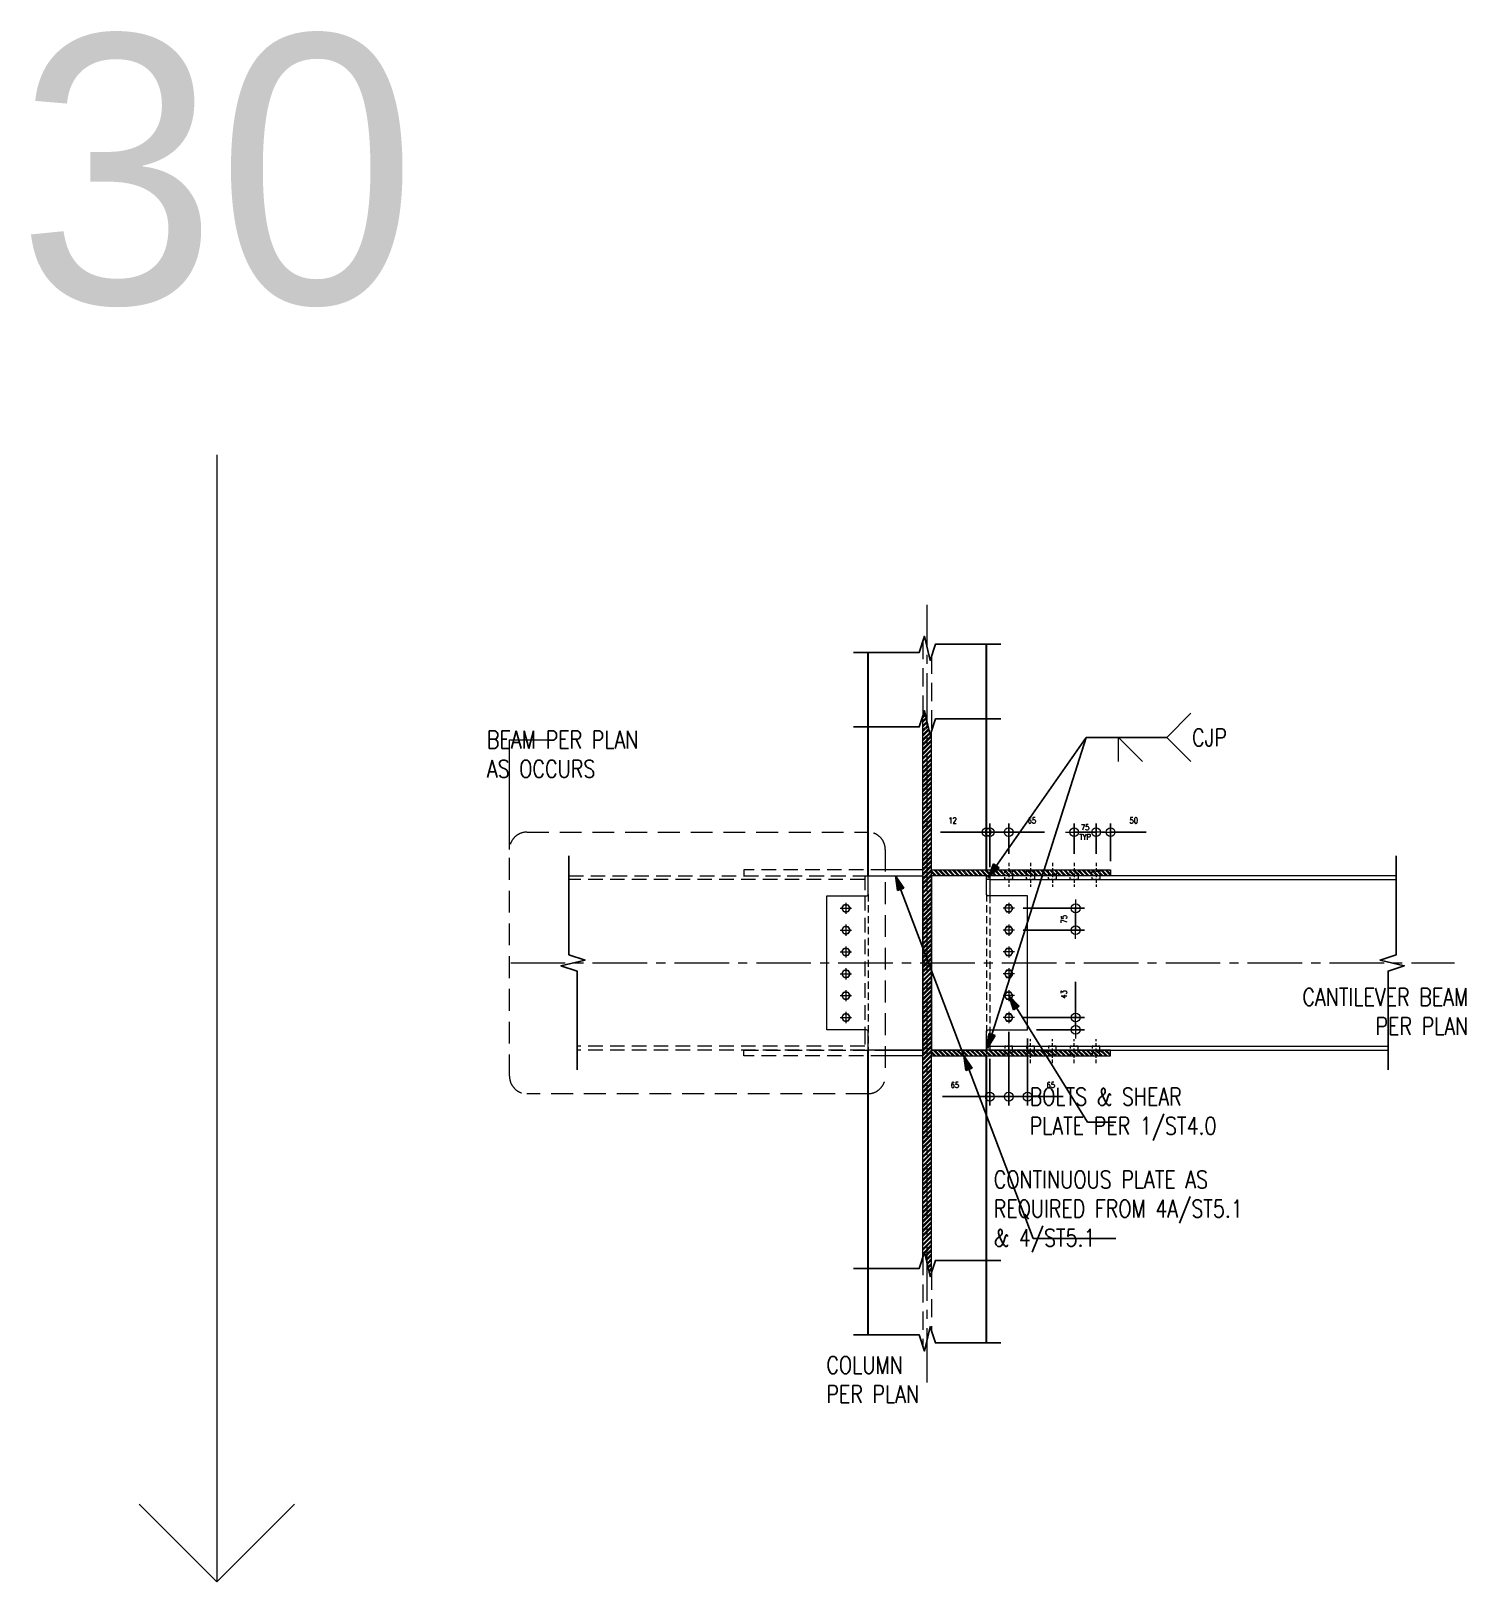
# Model space of a CAD drawing. Header units: millimetres. Extents: x 0 to 437400, y -7936 to 73710.
# Drawn here: x 86841 to 91770, y 20922 to 26250 of the extents above; entities that cross this region are included whole.
import ezdxf
from ezdxf.enums import TextEntityAlignment as Align

# ---------------------------------------------------------------- set-up
doc = ezdxf.new("R2010")
doc.units = ezdxf.units.MM
doc.header["$LTSCALE"] = 10
doc.header["$MEASUREMENT"] = 0
for name, pattern in [('CENTER2', [1.125, 0.75, -0.125, 0.125, -0.125]), ('HIDDEN', [0.375, 0.25, -0.125]), ('HIDDEN2', [0.1875, 0.125, -0.0625]), ('PHANTOM2', [1.25, 0.625, -0.125, 0.125, -0.125, 0.125, -0.125])]:
    doc.linetypes.add(name, pattern=pattern)
for name, color, linetype, lineweight in [('.3 - YELLOW', 2, 'Continuous', 15), ('BOLT HOLES', 2, 'Continuous', 5), ('DIM', 1, 'Continuous', 5), ('HATCH', 8, 'Continuous', 5), ('OUTLINE', 1, 'HIDDEN', 15), ('S-ANNO-DIMS', 1, 'Continuous', 5), ('S-Anno-Symb', 143, 'PHANTOM2', 13), ('S-Anno-Text', 52, 'Continuous', 15), ('S-ANNO-WELD', 1, 'Continuous', 9), ('S-BEAM', 5, 'Continuous', 30), ('S-BEAM-IDEN', 2, 'Continuous', 9), ('S-BRACE', 2, 'Continuous', 9), ('S-DETL-FAST', 40, 'Continuous', 9), ('S-DETL-LN04', 4, 'Continuous', 9), ('S_GRID LINES', 252, 'Continuous', 5), ('S_GUSSET PLATE', 4, 'Continuous', 15), ('S_PLATE', 2, 'Continuous', 15)]:
    doc.layers.add(name, color=color, linetype=linetype, lineweight=lineweight)
doc.layers.add('S-DETL-GRID', color=62, linetype='Continuous', lineweight=9, plot=False)
doc.styles.add('1', font='simplex.shx', dxfattribs={"width": 0.8, "height": 20})
doc.styles.add('40', font='simplex.shx', dxfattribs={"width": 0.8, "height": 20})
doc.dimstyles.new('DDIM30', dxfattribs={"dimtxt": 60, "dimasz": 0.4, "dimexe": 30, "dimexo": 30, "dimgap": 30, "dimtad": 1, "dimdec": 0, "dimrnd": 1, "dimdsep": 46, "dimtxsty": '40', "dimblk1": 'ESCADIM_ARW', "dimblk2": 'ESCADIM_ARW', "dimsah": 1, "dimcen": 50, "dimclrd": 1, "dimclre": 1, "dimclrt": 52, "dimadec": 0, "dimazin": 0, "dimtfac": 1, "dimtdec": 0, "dimtofl": 0, "dimtmove": 0, "dimatfit": 3, "dimldrblk": 'ESCADIM_ARW', "dimfxl": 1, "dimtolj": 1, "dimtzin": 0, "dimarcsym": 0})
doc.dimstyles.new('ESCA_ARW$7', dxfattribs={"dimtxt": 200, "dimasz": 1, "dimexe": 100, "dimexo": 100, "dimgap": 100, "dimtad": 1, "dimdec": 0, "dimrnd": 1, "dimdsep": 46, "dimtxsty": '1', "dimblk1": 'dim_arw', "dimblk2": 'dim_arw', "dimsah": 1, "dimcen": 50, "dimclrd": 1, "dimclre": 256, "dimclrt": 52, "dimadec": 0, "dimazin": 0, "dimtfac": 1, "dimtofl": 0, "dimtmove": 0, "dimatfit": 3, "dimldrblk": 'dim_arw', "dimfxl": 1, "dimtolj": 1, "dimtzin": 0, "dimarcsym": 0})

msp = doc.modelspace()

# ---------------------------------------------------------------- texts
at = {"layer": 'DIM', "color": 52, "char_height": 60, "attachment_point": 5, "style": '1'}
for s, insert in [('\\A1;\\pxql;BEAM PER PLAN\\PAS OCCURS', (88667.6711, 23765.71022)), ('\\A1;\\pxqr;CANTILEVER BEAM \\PPER PLAN', (91477.29872, 22881.72605)), ('\\A1;\\pxql;BOLTS & SHEAR\\PPLATE PER 1/ST4.0', (90592.60204, 22529.33595)), ('\\A1;\\pxql;CONTINUOUS PLATE AS\\PREQUIRED FROM 4A/ST5.1 \\P& 4/ST5.1 ', (90592.60204, 22194.77422)), ('\\A1;\\pxql;COLUMN \\PPER PLAN', (89732.77066, 21617.32443))]:
    msp.add_mtext(s, dxfattribs=dict(at, insert=insert))
at = {"layer": 'DIM', "color": 52, "insert": (92408.38829, 23822.88288), "char_height": 60, "width": 3157.079349, "attachment_point": 5, "style": '1'}
msp.add_mtext('\\A1;\\pxql;CJP', dxfattribs=at)
at = {"layer": 'S-DETL-GRID'}
msp.add_text('30', height=921.777138, dxfattribs=at).set_placement((87480, 25314.3901), align=Align.CENTER)

# ---------------------------------------------------------------- blocks, each defined once
blk = doc.blocks.new('HBOLTP')
at = {"color": 0, "linetype": 'ByBlock'}
blk.add_lwpolyline([(-0.25, 0.43), (-0.5, 0), (-0.25, -0.43), (0.25, -0.43), (0.5, 0), (0.25, 0.43)], close=True, dxfattribs=at)
blk.add_circle((0, 0), 0.433, dxfattribs=at)
blk = doc.blocks.new('ESCADIM_ARW')
at = {"color": 9}
blk.add_line((75, 0), (-75, 0), dxfattribs=at)
blk.add_circle((0, 0), 37.5, dxfattribs=at)
blk = doc.blocks.new('*D124')
at = {"layer": 'Defpoints', "color": 0, "transparency": 16777216}
for p in [(90219.2, 22861.3), (90264.7, 22818.8), (90429.7, 22818.8)]:
    blk.add_point(p, dxfattribs=at)
at = {"layer": 'S-ANNO-DIMS', "color": 1, "lineweight": -2, "transparency": 16777216}
for p, q in [((90429.7, 22861.7), (90429.7, 22983.8)), ((90249.2, 22861.3), (90459.7, 22861.3)), ((90294.7, 22818.8), (90459.7, 22818.8)), ((90429.7, 22818.4), (90429.7, 22818))]:
    blk.add_line(p, q, dxfattribs=at)
at = {"layer": 'S-ANNO-DIMS', "color": 1, "lineweight": -2, "transparency": 16777216, "xscale": 0.4, "yscale": 0.4, "zscale": 0.4}
for p, rotation in [((90429.7, 22861.3), 270), ((90429.7, 22818.8), 90)]:
    blk.add_blockref('ESCADIM_ARW', p, dxfattribs=dict(at, rotation=rotation))
at = {"layer": 'S-ANNO-DIMS', "color": 52, "transparency": 16777216, "insert": (90389.7, 22940.8), "char_height": 20, "attachment_point": 5, "rotation": 90, "style": '40'}
blk.add_mtext('\\A1;43', dxfattribs=at)
blk = doc.blocks.new('*D125')
at = {"layer": 'Defpoints', "color": 0, "transparency": 16777216}
for p in [(90219.2, 23236.3), (90429.7, 23236.3), (90219.2, 23161.3)]:
    blk.add_point(p, dxfattribs=at)
at = {"layer": 'S-ANNO-DIMS', "color": 1, "lineweight": -2, "transparency": 16777216}
for p, q in [((90249.2, 23236.3), (90459.7, 23236.3)), ((90429.7, 23161.7), (90429.7, 23235.9)), ((90249.2, 23161.3), (90459.7, 23161.3))]:
    blk.add_line(p, q, dxfattribs=at)
at = {"layer": 'S-ANNO-DIMS', "color": 1, "lineweight": -2, "transparency": 16777216, "xscale": 0.4, "yscale": 0.4, "zscale": 0.4}
for p, rotation in [((90429.7, 23236.3), 90), ((90429.7, 23161.3), 270)]:
    blk.add_blockref('ESCADIM_ARW', p, dxfattribs=dict(at, rotation=rotation))
at = {"layer": 'S-ANNO-DIMS', "color": 52, "transparency": 16777216, "insert": (90389.7, 23198.8), "char_height": 20, "attachment_point": 5, "rotation": 90, "style": '40'}
blk.add_mtext('\\A1;75', dxfattribs=at)
blk = doc.blocks.new('*D126')
at = {"layer": 'Defpoints', "color": 0, "transparency": 16777216}
for p in [(90199.7, 22841.9), (90134.7, 22749.4), (90134.7, 22589.4)]:
    blk.add_point(p, dxfattribs=at)
at = {"layer": 'S-ANNO-DIMS', "color": 1, "lineweight": -2, "transparency": 16777216}
for p, q in [((90199.7, 22811.9), (90199.7, 22559.4)), ((90134.7, 22719.4), (90134.7, 22559.4)), ((90134.7, 22589.4), (89972, 22589.4)), ((90199.3, 22589.4), (90135.1, 22589.4))]:
    blk.add_line(p, q, dxfattribs=at)
at = {"layer": 'S-ANNO-DIMS', "color": 1, "lineweight": -2, "transparency": 16777216, "xscale": 0.4, "yscale": 0.4, "zscale": 0.4, "rotation": 180}
blk.add_blockref('ESCADIM_ARW', (90134.7, 22589.4), dxfattribs=at)
at = {"layer": 'S-ANNO-DIMS', "color": 1, "lineweight": -2, "transparency": 16777216, "xscale": 0.4, "yscale": 0.4, "zscale": 0.4}
blk.add_blockref('ESCADIM_ARW', (90199.7, 22589.4), dxfattribs=at)
at = {"layer": 'S-ANNO-DIMS', "color": 52, "transparency": 16777216, "insert": (90014.9, 22629.4), "char_height": 20, "attachment_point": 5, "style": '40'}
blk.add_mtext('\\A1;65', dxfattribs=at)
blk = doc.blocks.new('*D127')
at = {"layer": 'Defpoints', "color": 0, "transparency": 16777216}
for p in [(90199.7, 22841.9), (90264.7, 22818.8), (90264.7, 22589.4)]:
    blk.add_point(p, dxfattribs=at)
at = {"layer": 'S-ANNO-DIMS', "color": 1, "lineweight": -2, "transparency": 16777216}
for p, q in [((90199.7, 22811.9), (90199.7, 22559.4)), ((90264.7, 22788.8), (90264.7, 22559.4)), ((90200.1, 22589.4), (90264.3, 22589.4)), ((90264.7, 22589.4), (90387.2, 22589.4))]:
    blk.add_line(p, q, dxfattribs=at)
at = {"layer": 'S-ANNO-DIMS', "color": 1, "lineweight": -2, "transparency": 16777216, "xscale": 0.4, "yscale": 0.4, "zscale": 0.4, "rotation": 180}
blk.add_blockref('ESCADIM_ARW', (90199.7, 22589.4), dxfattribs=at)
at = {"layer": 'S-ANNO-DIMS', "color": 1, "lineweight": -2, "transparency": 16777216, "xscale": 0.4, "yscale": 0.4, "zscale": 0.4}
blk.add_blockref('ESCADIM_ARW', (90264.7, 22589.4), dxfattribs=at)
at = {"layer": 'S-ANNO-DIMS', "color": 52, "transparency": 16777216, "insert": (90344.3, 22629.4), "char_height": 20, "attachment_point": 5, "style": '40'}
blk.add_mtext('\\A1;65', dxfattribs=at)
blk = doc.blocks.new('dim_arw')
h = blk.add_hatch(color=256)
h.paths.add_polyline_path([(-126, 29), (0, 0), (-126, -29, -0.115681), (-133, 0, -0.115681)])
h.paths.add_polyline_path([(-249, 58), (-126, 29, 0.115681), (-133, 0, 0.115681), (-126, -29), (-249, -58)])
for p, q in [((0, 0), (-249, 58)), ((-249, 58), (-249, -58)), ((0, 0), (-249, -58))]:
    blk.add_line(p, q)
blk = doc.blocks.new('*D128')
at = {"layer": 'Defpoints', "color": 0, "transparency": 16777216}
for p in [(90134.7, 23498.1), (90199.7, 23393.1), (90134.7, 23348.1)]:
    blk.add_point(p, dxfattribs=at)
at = {"layer": 'S-ANNO-DIMS', "color": 1, "lineweight": -2, "transparency": 16777216}
for p, q in [((90134.7, 23378.1), (90134.7, 23528.1)), ((90135.1, 23498.1), (90199.3, 23498.1)), ((90199.7, 23423.1), (90199.7, 23528.1)), ((90199.7, 23498.1), (90322.2, 23498.1))]:
    blk.add_line(p, q, dxfattribs=at)
at = {"layer": 'S-ANNO-DIMS', "color": 1, "lineweight": -2, "transparency": 16777216, "xscale": 0.4, "yscale": 0.4, "zscale": 0.4, "rotation": 180}
blk.add_blockref('ESCADIM_ARW', (90134.7, 23498.1), dxfattribs=at)
at = {"layer": 'S-ANNO-DIMS', "color": 1, "lineweight": -2, "transparency": 16777216, "xscale": 0.4, "yscale": 0.4, "zscale": 0.4}
blk.add_blockref('ESCADIM_ARW', (90199.7, 23498.1), dxfattribs=at)
at = {"layer": 'S-ANNO-DIMS', "color": 52, "transparency": 16777216, "insert": (90279.3, 23538.1), "char_height": 20, "attachment_point": 5, "style": '40'}
blk.add_mtext('\\A1;65', dxfattribs=at)
blk = doc.blocks.new('*D129')
at = {"layer": 'Defpoints', "color": 0, "transparency": 16777216}
for p in [(90134.7, 23498.1), (90123.2, 23348.4), (90134.7, 23348.1)]:
    blk.add_point(p, dxfattribs=at)
at = {"layer": 'S-ANNO-DIMS', "color": 1, "lineweight": -2, "transparency": 16777216}
for p, q in [((90122.8, 23498.1), (89965.5, 23498.1)), ((90123.2, 23378.4), (90123.2, 23528.1)), ((90134.7, 23378.1), (90134.7, 23528.1)), ((90135.1, 23498.1), (90135.5, 23498.1))]:
    blk.add_line(p, q, dxfattribs=at)
at = {"layer": 'S-ANNO-DIMS', "color": 1, "lineweight": -2, "transparency": 16777216, "xscale": 0.4, "yscale": 0.4, "zscale": 0.4}
blk.add_blockref('ESCADIM_ARW', (90123.2, 23498.1), dxfattribs=at)
at = {"layer": 'S-ANNO-DIMS', "color": 1, "lineweight": -2, "transparency": 16777216, "xscale": 0.4, "yscale": 0.4, "zscale": 0.4, "rotation": 180}
blk.add_blockref('ESCADIM_ARW', (90134.7, 23498.1), dxfattribs=at)
at = {"layer": 'S-ANNO-DIMS', "color": 52, "transparency": 16777216, "insert": (90006.9, 23538.1), "char_height": 20, "attachment_point": 5, "style": '40'}
blk.add_mtext('\\A1;12', dxfattribs=at)
blk = doc.blocks.new('*D130')
at = {"layer": 'Defpoints', "color": 0, "transparency": 16777216}
for p in [(90424.7, 23498.1), (90424.7, 23393.1), (90499.7, 23393.1)]:
    blk.add_point(p, dxfattribs=at)
at = {"layer": 'S-ANNO-DIMS', "color": 1, "lineweight": -2, "transparency": 16777216}
for p, q in [((90424.7, 23423.1), (90424.7, 23528.1)), ((90499.3, 23498.1), (90425.1, 23498.1)), ((90499.7, 23423.1), (90499.7, 23528.1))]:
    blk.add_line(p, q, dxfattribs=at)
at = {"layer": 'S-ANNO-DIMS', "color": 1, "lineweight": -2, "transparency": 16777216, "xscale": 0.4, "yscale": 0.4, "zscale": 0.4, "rotation": 180}
blk.add_blockref('ESCADIM_ARW', (90424.7, 23498.1), dxfattribs=at)
at = {"layer": 'S-ANNO-DIMS', "color": 1, "lineweight": -2, "transparency": 16777216, "xscale": 0.4, "yscale": 0.4, "zscale": 0.4}
blk.add_blockref('ESCADIM_ARW', (90499.7, 23498.1), dxfattribs=at)
at = {"layer": 'S-ANNO-DIMS', "color": 52, "transparency": 16777216, "insert": (90462.2, 23498.1), "char_height": 20, "attachment_point": 5, "style": '40'}
blk.add_mtext('\\A1;75\\PTYP', dxfattribs=at)
blk = doc.blocks.new('*D131')
at = {"layer": 'Defpoints', "color": 0, "transparency": 16777216}
for p in [(90549.7, 23498.1), (90499.7, 23393.1), (90549.7, 23368.1)]:
    blk.add_point(p, dxfattribs=at)
at = {"layer": 'S-ANNO-DIMS', "color": 1, "lineweight": -2, "transparency": 16777216}
for p, q in [((90499.3, 23498.1), (90498.9, 23498.1)), ((90499.7, 23423.1), (90499.7, 23528.1)), ((90549.7, 23398.1), (90549.7, 23528.1)), ((90550.1, 23498.1), (90672.2, 23498.1))]:
    blk.add_line(p, q, dxfattribs=at)
at = {"layer": 'S-ANNO-DIMS', "color": 1, "lineweight": -2, "transparency": 16777216, "xscale": 0.4, "yscale": 0.4, "zscale": 0.4}
blk.add_blockref('ESCADIM_ARW', (90499.7, 23498.1), dxfattribs=at)
at = {"layer": 'S-ANNO-DIMS', "color": 1, "lineweight": -2, "transparency": 16777216, "xscale": 0.4, "yscale": 0.4, "zscale": 0.4, "rotation": 180}
blk.add_blockref('ESCADIM_ARW', (90549.7, 23498.1), dxfattribs=at)
at = {"layer": 'S-ANNO-DIMS', "color": 52, "transparency": 16777216, "insert": (90629.3, 23538.1), "char_height": 20, "attachment_point": 5, "style": '40'}
blk.add_mtext('\\A1;50', dxfattribs=at)

# ---------------------------------------------------------------- dimensions: what is measured, and where the dimension line sits
at = {"layer": 'S-ANNO-DIMS'}
for base, p1, p2, picture, middle in [((90134.7296, 23498.12298), (90123.19643, 23348.35152), (90134.7296, 23348.12298), '*D129', (90006.91071, 23498.12298)), ((90549.7296, 23498.12298), (90499.7296, 23393.12298), (90549.7296, 23368.12298), '*D131', (90629.25341, 23498.12298))]:
    dim = msp.add_linear_dim(base=base, p1=p1, p2=p2, dimstyle='DDIM30', dxfattribs=at)
    dim.commit()
    dim.dimension.update_dxf_attribs({"geometry": picture, "text_midpoint": middle, "dimtype": 160})
for base, p1, p2, angle, picture, middle in [((90134.7296, 23498.12298), (90199.7296, 23393.12298), (90134.7296, 23348.12298), 180, '*D128', (90279.25341, 23498.12298)), ((90429.7296, 23236.28398), (90219.16335, 23161.28398), (90219.16335, 23236.28398), 90, '*D125', (90429.7296, 23198.78398)), ((90429.7295967671, 22818.7839787522), (90219.1633534969, 22861.2839787522), (90264.7295967671, 22818.7839787522), 270, '*D124', (90429.7295967671, 22940.8077882761)), ((90134.7296, 22589.44498), (90199.7296, 22841.85022), (90134.7296, 22749.44498), 180, '*D126', (90014.92007, 22589.44498)), ((90264.7296, 22589.44498), (90199.7296, 22841.85022), (90264.7296, 22818.78398), 180, '*D127', (90344.25341, 22589.44498))]:
    dim = msp.add_linear_dim(base=base, p1=p1, p2=p2, angle=angle, dimstyle='DDIM30', dxfattribs=at)
    dim.commit()
    dim.dimension.update_dxf_attribs({"geometry": picture, "text_midpoint": middle, "dimtype": 160})
dim = msp.add_linear_dim(base=(90424.7296, 23498.12298), p1=(90499.7296, 23393.12298), p2=(90424.7296, 23393.12298), angle=180, text='<>\\XTYP', dimstyle='DDIM30', dxfattribs=at)
dim.commit()
dim.dimension.update_dxf_attribs({"geometry": '*D130', "text_midpoint": (90462.2296, 23498.12298), "dimtype": 160})

# ---------------------------------------------------------------- hatches: boundary and pattern name
at = {"layer": 'HATCH'}
h = msp.add_hatch(dxfattribs=at)
h.set_pattern_fill('ANSI32', color=251, scale=30, style=0)
h.set_pattern_definition([(45, (9720, 20620), (-7.9549513, 7.9549513), []), (45, (9725.303, 20620), (-7.9549513, 7.9549513), [])])
h.paths.add_polyline_path([(89934.98243, 23848.12298), (89929.542, 23831.60795), (89920.05993, 23873.29913), (89920.05993, 23048.78398), (89934.98243, 23048.78398), (89934.98243, 23328.12298), (89934.98243, 23348.12298)])
h.paths.add_polyline_path([(89920.05993, 23873.29913), (89910.57786, 23914.99031), (89905.13743, 23898.47528), (89905.13743, 23048.78398), (89920.05993, 23048.78398)])
h.paths.add_polyline_path([(89920.05993, 23048.78398), (89905.13743, 23048.78398), (89905.13743, 22769.44498), (89905.13743, 22038.36419), (89910.57786, 22054.87921), (89920.05993, 22013.18804)])
h.paths.add_polyline_path([(89934.98243, 23048.78398), (89920.05993, 23048.78398), (89920.05993, 22013.18804), (89929.542, 21971.49686), (89934.98243, 21988.01189)])
at = {"layer": 'HATCH', "linetype": 'HIDDEN', "ltscale": 20}
h = msp.add_hatch(dxfattribs=at)
h.set_pattern_fill('ANSI32', color=251, scale=30, angle=90, style=0)
h.set_pattern_definition([(135, (9720, 20620), (-7.9549513, -7.9549513), []), (135, (9720, 20625.303), (-7.9549513, -7.9549513), [])])
h.paths.add_polyline_path([(90549.7296, 23348.12298), (89934.98243, 23348.12298), (89934.98243, 23368.12298), (90549.7296, 23368.12298)])
h.paths.add_polyline_path([(90549.7296, 22749.44498), (89934.98243, 22749.44498), (89934.98243, 22729.44498), (90549.7296, 22729.44498)])
at = {"layer": 'HATCH'}
h = msp.add_hatch(color=256, dxfattribs=at)
h.dxf.hatch_style = 1
h.paths.add_polyline_path([(90123.19643, 22762.27198), (90134.7296, 22762.27198), (90134.7296, 22749.44498), (90123.19643, 22749.44498)])
h.paths.add_polyline_path([(90123.19643, 23348.12298), (90134.7296, 23348.12298), (90134.7296, 23335.29598), (90123.19643, 23335.29598)])

# ---------------------------------------------------------------- linework, layer by layer
at = {"layer": '.3 - YELLOW', "color": 251, "linetype": 'HIDDEN', "ltscale": 20}
for p, q in [((89620.9565, 23236.28398), (89659.82402, 23236.28398)), ((89640.39026, 23255.71774), (89640.39026, 23216.85022)), ((89640.39026, 23180.71774), (89640.39026, 23141.85022)), ((89620.9565, 23161.28398), (89659.82402, 23161.28398)), ((89620.9565, 23086.28398), (89659.82402, 23086.28398)), ((89640.39026, 23105.71774), (89640.39026, 23066.85022)), ((89640.39026, 23030.71774), (89640.39026, 22991.85022)), ((89620.9565, 23011.28398), (89659.82402, 23011.28398)), ((89620.9565, 22936.28398), (89659.82402, 22936.28398)), ((89640.39026, 22955.71774), (89640.39026, 22916.85022)), ((89620.9565, 22861.28398), (89659.82402, 22861.28398)), ((89640.39026, 22880.71774), (89640.39026, 22841.85022))]:
    msp.add_line(p, q, dxfattribs=at)
at = {"layer": '.3 - YELLOW'}
for points in [[(89716.92343, 22812.78398, 0.4142135624), (89710.92343, 22818.78398), (89575.39026, 22818.78398), (89575.39026, 23278.78398), (89710.92343, 23278.78398, 0.4142135624), (89716.92343, 23284.78398), (89716.92343, 23348.12298), (89905.13743, 23348.12298), (89905.13743, 22749.44498), (89716.92343, 22749.44498)], [(90123.19643, 22812.78398, -0.4142135624), (90129.19643, 22818.78398), (90264.7296, 22818.78398), (90264.7296, 23278.78398), (90129.19643, 23278.78398, -0.4142135624), (90123.19643, 23284.78398), (90123.19643, 23348.12298), (89934.98243, 23348.12298), (89934.98243, 22749.44498), (90123.19643, 22749.44498)]]:
    msp.add_lwpolyline(points, format="xyb", close=True, dxfattribs=at)
at = {"color": 251}
for points in [[(90173.19643, 24143.24358), (89947.85405, 24143.24358), (89929.542, 24087.65535), (89910.57786, 24171.0377), (89892.26581, 24115.44947), (89666.92343, 24115.44947)], [(90173.19643, 21743.24358), (89947.85405, 21743.24358), (89929.542, 21798.83182), (89910.57786, 21715.44947), (89892.26581, 21771.0377), (89666.92343, 21771.0377)]]:
    msp.add_lwpolyline(points, dxfattribs=at)
at = {"color": 1}
for points in [[(90173.19643, 23887.19619), (89947.85405, 23887.19619), (89929.542, 23831.60795), (89910.57786, 23914.99031), (89892.26581, 23859.40207), (89666.92343, 23859.40207)], [(91530.85193, 23416.28398), (91530.85193, 23076.5781), (91475.2637, 23058.26605), (91558.64605, 23039.30191), (91503.05781, 23020.98986), (91503.05781, 22681.28398)], [(90173.19643, 22027.0851), (89947.85405, 22027.0851), (89929.542, 21971.49686), (89910.57786, 22054.87921), (89892.26581, 21999.29098), (89666.92343, 21999.29098)]]:
    msp.add_lwpolyline(points, dxfattribs=at)
at = {"color": 251, "linetype": 'Continuous', "ltscale": 20}
msp.add_lwpolyline([(88689.12931, 23416.28398), (88689.12931, 23076.5781), (88744.71755, 23058.26605), (88661.33519, 23039.30191), (88716.92343, 23020.98986), (88716.92343, 22681.28398)], dxfattribs=at)
at = {"layer": 'BOLT HOLES', "linetype": 'HIDDEN', "ltscale": 3}
for points in [[(90213.2296, 23335.29598), (90186.2296, 23335.29598), (90186.2296, 23368.12298), (90213.2296, 23368.12298)], [(90288.2296, 23335.29598), (90261.2296, 23335.29598), (90261.2296, 23368.12298), (90288.2296, 23368.12298)], [(90363.2296, 23335.29598), (90336.2296, 23335.29598), (90336.2296, 23368.12298), (90363.2296, 23368.12298)], [(90438.2296, 23335.29598), (90411.2296, 23335.29598), (90411.2296, 23368.12298), (90438.2296, 23368.12298)], [(90513.2296, 23335.29598), (90486.2296, 23335.29598), (90486.2296, 23368.12298), (90513.2296, 23368.12298)], [(90213.2296, 22762.27198), (90186.2296, 22762.27198), (90186.2296, 22729.44498), (90213.2296, 22729.44498)], [(90288.2296, 22762.27198), (90261.2296, 22762.27198), (90261.2296, 22729.44498), (90288.2296, 22729.44498)], [(90363.2296, 22762.27198), (90336.2296, 22762.27198), (90336.2296, 22729.44498), (90363.2296, 22729.44498)], [(90438.2296, 22762.27198), (90411.2296, 22762.27198), (90411.2296, 22729.44498), (90438.2296, 22729.44498)], [(90513.2296, 22762.27198), (90486.2296, 22762.27198), (90486.2296, 22729.44498), (90513.2296, 22729.44498)]]:
    msp.add_lwpolyline(points, close=True, dxfattribs=at)
at = {"layer": 'HATCH'}
for points in [[(90123.19643, 23348.12298), (90134.7296, 23348.12298), (90134.7296, 23335.29598), (90123.19643, 23335.29598)], [(90123.19643, 22762.27198), (90134.7296, 22762.27198), (90134.7296, 22749.44498), (90123.19643, 22749.44498)]]:
    msp.add_lwpolyline(points, close=True, dxfattribs=at)
at = {"layer": 'OUTLINE', "color": 3, "linetype": 'HIDDEN', "ltscale": 10}
for p, q in [((89716.92343, 23284.78398), (89716.92343, 22749.44498)), ((90123.19643, 23284.78398), (90123.19643, 22729.44498))]:
    msp.add_line(p, q, dxfattribs=at)
at = {"layer": 'OUTLINE', "linetype": 'HIDDEN', "ltscale": 10}
msp.add_line((90134.7296, 23278.78398), (90134.7296, 22818.78398), dxfattribs=at)
at = {"layer": 'S-ANNO-DIMS', "linetype": 'CENTER2'}
for p, q in [((90219.16335, 23236.28398), (90180.29584, 23236.28398)), ((90199.7296, 23255.71774), (90199.7296, 23216.85022)), ((90199.7296, 23180.71774), (90199.7296, 23141.85022)), ((90219.16335, 23161.28398), (90180.29584, 23161.28398)), ((90219.16335, 23086.28398), (90180.29584, 23086.28398)), ((90199.7296, 23105.71774), (90199.7296, 23066.85022)), ((90199.7296, 23030.71774), (90199.7296, 22991.85022)), ((90219.16335, 23011.28398), (90180.29584, 23011.28398)), ((90219.16335, 22936.28398), (90180.29584, 22936.28398)), ((90199.7296, 22955.71774), (90199.7296, 22916.85022)), ((90219.16335, 22861.28398), (90180.29584, 22861.28398)), ((90199.7296, 22880.71774), (90199.7296, 22841.85022))]:
    msp.add_line(p, q, dxfattribs=at)
at = {"layer": 'S-Anno-Symb', "color": 1, "linetype": 'HIDDEN', "ltscale": 30}
msp.add_lwpolyline([(88544.94764, 23498.12298), (89715.81886, 23498.12298, -0.4142135624), (89775.81886, 23438.12298), (89775.81886, 22659.44498, -0.4142135624), (89715.81886, 22599.44498), (88544.94764, 22599.44498, -0.4142135624), (88484.94764, 22659.44498), (88484.94764, 23438.12298, -0.4142135624)], format="xyb", close=True, dxfattribs=at)
at = {"layer": 'S-ANNO-WELD'}
for points in [[(90825.7689, 23906.60592), (90742.69733, 23823.53435), (90825.7689, 23740.46278)], [(88484.94764, 23438.12298), (88484.94764, 23815.59673), (88626.76799, 23815.59673)], [(90576.55418, 23740.46278), (90576.55418, 23823.53435), (90659.62576, 23740.46278)]]:
    msp.add_lwpolyline(points, dxfattribs=at)
at = {"layer": 'S-BEAM', "ltscale": 0.25}
for points in [[(90123.19643, 23368.12298), (90123.19643, 24143.24358)], [(89716.92343, 23348.12298), (89716.92343, 24115.44947)], [(89716.92343, 21771.0377), (89716.92343, 22749.44498)], [(90123.19643, 21743.24358), (90123.19643, 22729.44498)]]:
    msp.add_lwpolyline(points, dxfattribs=at)
at = {"layer": 'S-BEAM-IDEN', "color": 251, "linetype": 'HIDDEN', "ltscale": 20}
for p, q in [((89705.39026, 23335.29598), (88689.12931, 23335.29598)), ((89705.39026, 23278.78398), (89705.39026, 22818.78398)), ((89705.39026, 22762.27198), (88716.92343, 22762.27198))]:
    msp.add_line(p, q, dxfattribs=at)
at = {"layer": 'S-BEAM-IDEN', "ltscale": 0.25}
for p, q in [((90134.7296, 23335.29598), (91530.85193, 23335.29598)), ((90134.7296, 22762.27198), (91503.05781, 22762.27198))]:
    msp.add_line(p, q, dxfattribs=at)
at = {"layer": 'S-BEAM-IDEN', "color": 251, "linetype": 'HIDDEN', "ltscale": 20}
for points in [[(88689.12931, 23348.12298), (89705.39026, 23348.12298), (89705.39026, 23278.78398)], [(89775.81886, 23368.12298), (89290.39026, 23368.12298), (89290.39026, 23348.12298), (89775.81886, 23348.12298)], [(89705.39026, 22818.78398), (89705.39026, 22749.44498), (88716.92343, 22749.44498)], [(89775.81886, 22729.44498), (89290.39026, 22729.44498), (89290.39026, 22749.44498), (89775.81886, 22749.44498)]]:
    msp.add_lwpolyline(points, dxfattribs=at)
at = {"layer": 'S-BEAM-IDEN', "ltscale": 0.25}
for points in [[(91530.85193, 23348.12298), (90134.7296, 23348.12298), (90134.7296, 23278.78398)], [(90134.7296, 22818.78398), (90134.7296, 22749.44498), (91503.05781, 22749.44498)]]:
    msp.add_lwpolyline(points, dxfattribs=at)
at = {"layer": 'S-BRACE', "color": 252, "linetype": 'CENTER2', "ltscale": 25}
for p, q in [((89920.05993, 21607.14064), (89920.05993, 24279.34653)), ((88489.12931, 23048.78398), (91730.85193, 23048.78398))]:
    msp.add_line(p, q, dxfattribs=at)
at = {"layer": 'S-DETL-GRID'}
for points in [[(87480, 24794.37435), (87480, 20922.25418), (87213.20989, 21189.04429)], [(87480, 24794.37435), (87480, 20922.25418), (87746.79011, 21189.04429)]]:
    msp.add_lwpolyline(points, dxfattribs=at)
at = {"layer": 'S-DETL-LN04', "color": 8, "linetype": 'HIDDEN2', "ltscale": 50}
for p, q in [((89905.13743, 24154.52268), (89905.13743, 23898.47528)), ((89934.98243, 24104.17037), (89934.98243, 23848.12298)), ((89905.13743, 22038.36419), (89905.13743, 21731.96449)), ((89934.98243, 21988.01189), (89934.98243, 21782.31679))]:
    msp.add_line(p, q, dxfattribs=at)
at = {"layer": 'S_GRID LINES', "color": 251, "linetype": 'HIDDEN', "ltscale": 5}
for p, q in [((90199.7296, 23393.12298), (90199.7296, 23310.29598)), ((90274.7296, 23393.12298), (90274.7296, 23310.29598)), ((90349.7296, 23393.12298), (90349.7296, 23310.29598)), ((90424.7296, 23393.12298), (90424.7296, 23310.29598)), ((90499.7296, 23393.12298), (90499.7296, 23310.29598)), ((90199.7296, 22704.44498), (90199.7296, 22787.27198)), ((90274.7296, 22704.44498), (90274.7296, 22787.27198)), ((90349.7296, 22704.44498), (90349.7296, 22787.27198)), ((90424.7296, 22704.44498), (90424.7296, 22787.27198)), ((90499.7296, 22704.44498), (90499.7296, 22787.27198))]:
    msp.add_line(p, q, dxfattribs=at)
at = {"layer": 'S_GUSSET PLATE'}
for p, q in [((89905.13743, 22038.36419), (89905.13743, 23898.47528)), ((89934.98243, 21988.01189), (89934.98243, 23848.12298))]:
    msp.add_line(p, q, dxfattribs=at)
at = {"layer": 'S_PLATE', "color": 3, "linetype": 'Continuous', "ltscale": 20}
for points in [[(89775.81886, 23348.12298), (89905.13743, 23348.12298), (89905.13743, 23368.12298), (89775.81886, 23368.12298)], [(89775.81886, 22749.44498), (89905.13743, 22749.44498), (89905.13743, 22729.44498), (89775.81886, 22729.44498)]]:
    msp.add_lwpolyline(points, dxfattribs=at)
for points in [[(90549.7296, 23348.12298), (89934.98243, 23348.12298), (89934.98243, 23368.12298), (90549.7296, 23368.12298)], [(90549.7296, 22749.44498), (89934.98243, 22749.44498), (89934.98243, 22729.44498), (90549.7296, 22729.44498)]]:
    msp.add_lwpolyline(points, close=True, dxfattribs=at)

# ---------------------------------------------------------------- block references
at = {"layer": '.3 - YELLOW', "color": 251, "linetype": 'HIDDEN', "ltscale": 20, "xscale": -28.86751345949947, "yscale": 28.86751345949947, "zscale": 28.86751345949947}
for p in [(89640.39026, 23236.28398), (89640.39026, 23161.28398), (89640.39026, 23086.28398), (89640.39026, 23011.28398), (89640.39026, 22936.28398), (89640.39026, 22861.28398)]:
    msp.add_blockref('HBOLTP', p, dxfattribs=at)
at = {"layer": 'S-DETL-FAST', "linetype": 'ByBlock', "xscale": 28.86751345949947, "yscale": 28.86751345949947, "zscale": 28.86751345949947}
for p in [(90199.7296, 23236.28398), (90199.7296, 23161.28398), (90199.7296, 23086.28398), (90199.7296, 23011.28398), (90199.7296, 22936.28398), (90199.7296, 22861.28398)]:
    msp.add_blockref('HBOLTP', p, dxfattribs=at)

msp.set_redraw_order([(e.dxf.handle, doc.entitydb.next_handle()) for e in msp.query("TEXT MTEXT ATTDEF DIMENSION ARC_DIMENSION")])  # texts and dimensions are drawn at this point

# ---------------------------------------------------------------- leaders
at = {"layer": 'S-Anno-Text'}
for points in [[(90127.32089, 22755.90097), (90465.79209, 23823.53435), (90742.69733, 23823.53435)], [(90128.91828, 23341.63682), (90465.79209, 23823.53435), (90742.69733, 23823.53435)], [(89811.03043, 23348.12298), (90284.23282, 22102.4832), (90567.54969, 22102.4832)], [(90199.7296, 22936.28398), (90470.18025, 22501.47642), (90567.54969, 22501.47642)], [(90046.05817, 22729.44498), (90284.23282, 22102.4832), (90567.54969, 22102.4832)]]:
    msp.add_leader(points, dimstyle='ESCA_ARW$7', override={"dimscale": 0.4, "dimasz": 0.5}, dxfattribs=at)

doc.saveas('drawing.dxf')
